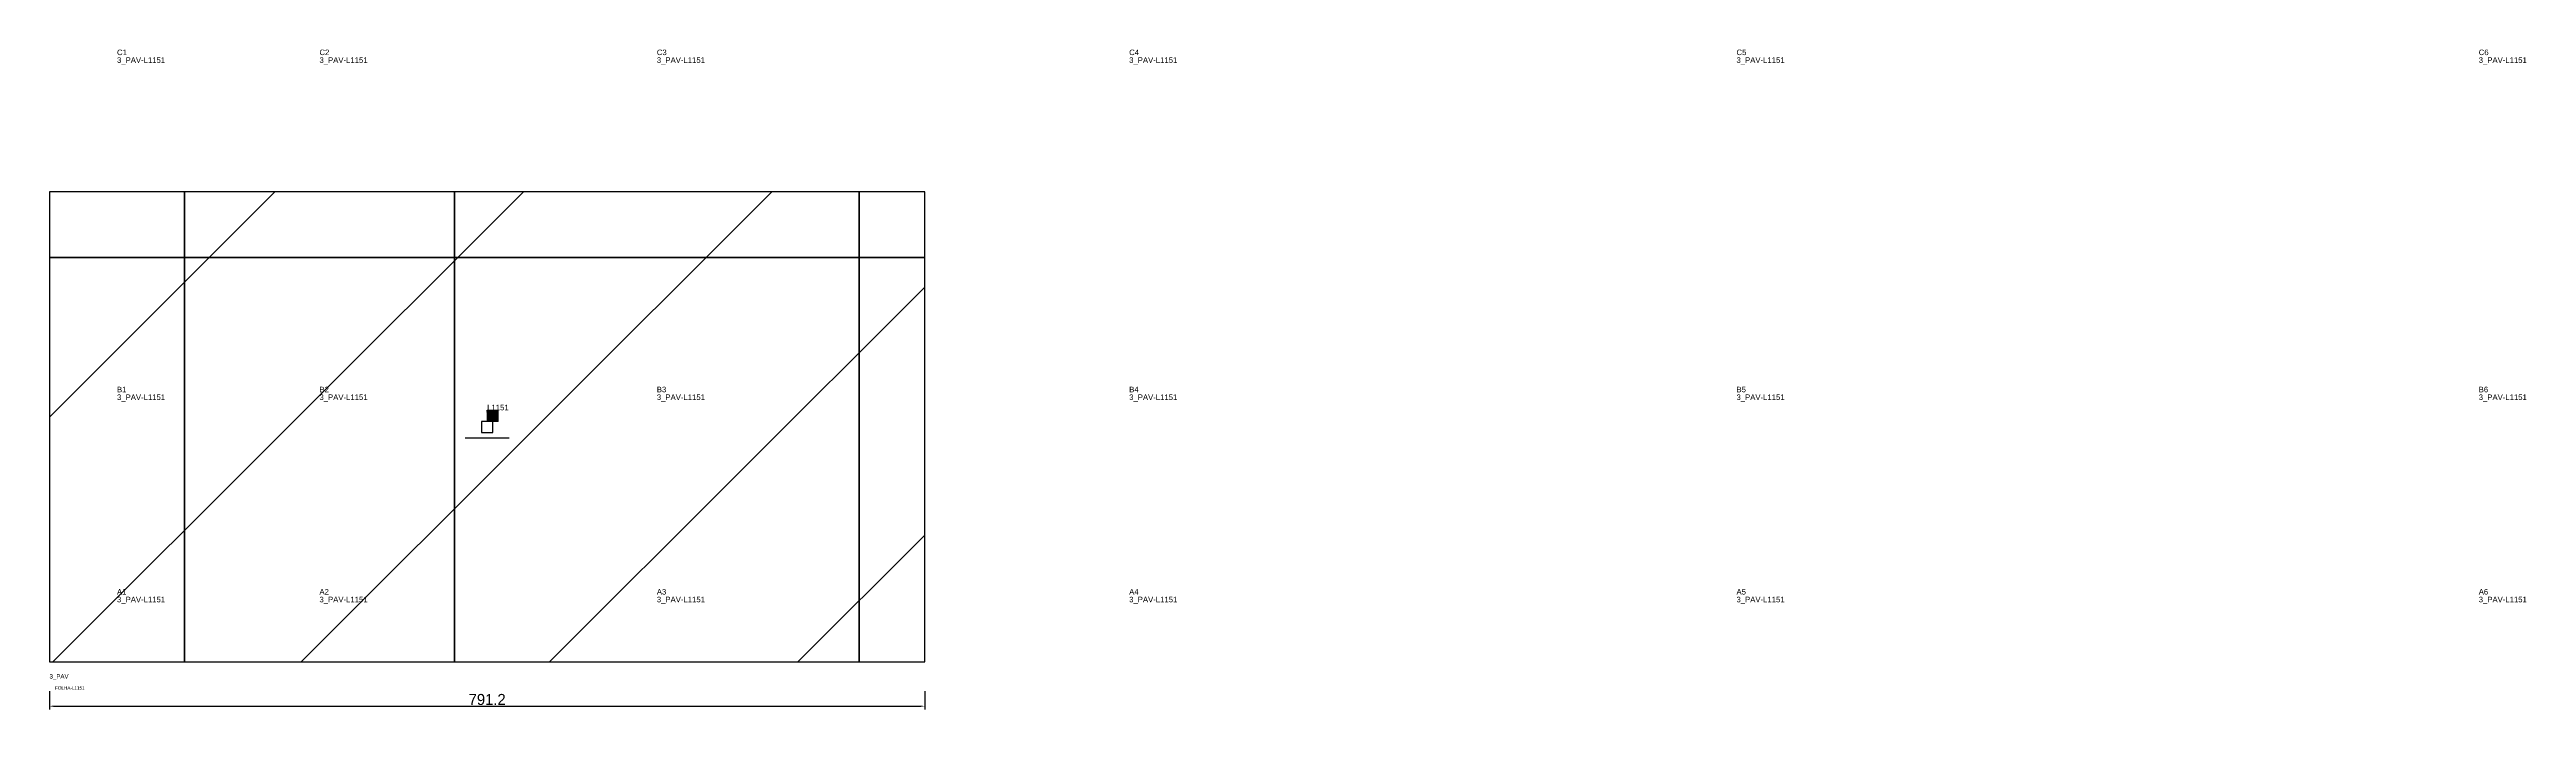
# Model space of a CAD drawing. Header units: metres. Extents: x 222 to 2461, y -267 to 330.
import ezdxf

# ---------------------------------------------------------------- set-up
doc = ezdxf.new("R2010")
doc.units = ezdxf.units.M
for name, color, linetype in [('3', 3, 'CONTINUOUS'), ('AUX00', 7, 'CONTINUOUS'), ('COTA', 241, 'CONTINUOUS'), ('FOLHA', 255, 'CONTINUOUS'), ('Hachura', 251, 'CONTINUOUS'), ('NOMENCLATURA', 7, 'CONTINUOUS'), ('Nível', 160, 'CONTINUOUS'), ('Painéis', 200, 'CONTINUOUS'), ('Pilares', 5, 'CONTINUOUS'), ('REAPROVEITAMENTO', 251, 'CONTINUOUS'), ('SARR_2.2x7', 40, 'CONTINUOUS')]:
    doc.layers.add(name, color=color, linetype=linetype)
doc.styles.add('ARIAL', font='Arial.ttf')
doc.styles.add('STR_STANDARD', font='arial.ttf')
doc.dimstyles.new('EZ DXF', dxfattribs={"dimtxt": 10, "dimasz": 3.5, "dimexe": 3, "dimexo": 1.5, "dimgap": 1, "dimtad": 1, "dimdec": 1, "dimdsep": 46, "dimcen": 2.5, "dimazin": 3, "dimtfac": 1, "dimtmove": 0, "dimatfit": 3})

msp = doc.modelspace()

# ---------------------------------------------------------------- hatches: boundary and pattern name
at = {"layer": 'Hachura'}
h = msp.add_hatch(dxfattribs=at)
h.set_pattern_fill('ANSI31', scale=50)
h.paths.add_polyline_path([(222.2, -223.83), (1013.41, -223.83), (1013.41, 201.5), (222.2, 201.5)])
h = msp.add_hatch(dxfattribs=at)
h.set_pattern_fill('ANSI31', scale=50)
h.paths.add_polyline_path([(222.2, -223.83), (1013.41, -223.83), (1013.41, 201.5), (222.2, 201.5)])
at = {"layer": 'Reaproveitamento'}
h = msp.add_hatch(dxfattribs=at)
h.set_pattern_fill('SOLID')
h.paths.add_polyline_path([(617.805, -6.165), (627.805, -6.165), (627.805, 3.835), (617.805, 3.835)])
h = msp.add_hatch(dxfattribs=at)
h.set_pattern_fill('SOLID')
h.paths.add_polyline_path([(617.805, -6.165), (627.805, -6.165), (627.805, 3.835), (617.805, 3.835)])

# ---------------------------------------------------------------- linework, layer by layer
at = {"layer": '3'}
for points in [[(344.2, -223.83), (344.2, 201.5)], [(344.2, -223.83), (344.2, 201.5)], [(588.2, -223.83), (588.2, 201.5)], [(588.2, -223.83), (588.2, 201.5)], [(954.2, -223.83), (954.2, 201.5)], [(954.2, -223.83), (954.2, 201.5)], [(222.2, 142.17), (1013.41, 142.17)], [(222.2, 142.17), (1013.41, 142.17)]]:
    msp.add_lwpolyline(points, close=True, dxfattribs=at)
at = {"layer": 'Painéis', "color": 200}
for p, q in [((1013.41, 201.5), (222.2, 201.5)), ((222.2, 201.5), (222.2, -223.83)), ((1013.41, 201.5), (222.2, 201.5)), ((222.2, 201.5), (222.2, -223.83)), ((1013.41, -223.83), (1013.41, 201.5)), ((1013.41, -223.83), (1013.41, 201.5)), ((222.2, -223.83), (1013.41, -223.83)), ((222.2, -223.83), (1013.41, -223.83))]:
    msp.add_line(p, q, dxfattribs=at)
at = {"layer": 'Pilares'}
msp.add_lwpolyline([(612.805, -16.165), (622.805, -16.165), (622.805, -6.165), (612.805, -6.165)], close=True, dxfattribs=at)
msp.add_lwpolyline([(612.805, -16.165), (622.805, -16.165), (622.805, -6.165), (612.805, -6.165)], close=True, dxfattribs=at)
at = {"layer": 'SARR_2.2x7'}
msp.add_line((597.805, -21.165), (637.805, -21.165), dxfattribs=at)
msp.add_line((597.805, -21.165), (637.805, -21.165), dxfattribs=at)

# ---------------------------------------------------------------- texts
at = {"layer": '3', "style": 'STR_STANDARD'}
for s, p in [('C1', (283.2, 325.17)), ('C1', (283.2, 325.17)), ('C2', (466.2, 325.17)), ('C2', (466.2, 325.17)), ('C3', (771.2, 325.17)), ('C3', (771.2, 325.17)), ('C4', (1198.2, 325.17)), ('C4', (1198.2, 325.17)), ('C5', (1747.2, 325.17)), ('C5', (1747.2, 325.17)), ('C6', (2418.2, 325.17)), ('C6', (2418.2, 325.17)), ('B1', (283.2, 20.17)), ('B1', (283.2, 20.17)), ('B2', (466.2, 20.17)), ('B2', (466.2, 20.17)), ('B3', (771.2, 20.17)), ('B3', (771.2, 20.17)), ('B4', (1198.2, 20.17)), ('B4', (1198.2, 20.17)), ('B5', (1747.2, 20.17)), ('B5', (1747.2, 20.17)), ('B6', (2418.2, 20.17)), ('B6', (2418.2, 20.17)), ('A1', (283.2, -162.83)), ('A1', (283.2, -162.83)), ('A2', (466.2, -162.83)), ('A2', (466.2, -162.83)), ('A3', (771.2, -162.83)), ('A3', (771.2, -162.83)), ('A4', (1198.2, -162.83)), ('A4', (1198.2, -162.83)), ('A5', (1747.2, -162.83)), ('A5', (1747.2, -162.83)), ('A6', (2418.2, -162.83)), ('A6', (2418.2, -162.83))]:
    msp.add_text(s, height=5, dxfattribs=at).set_placement(p)
at = {"layer": 'AUX00', "style": 'STR_STANDARD'}
for p in [(283.2, 318.17), (283.2, 318.17), (466.2, 318.17), (466.2, 318.17), (771.2, 318.17), (771.2, 318.17), (1198.2, 318.17), (1198.2, 318.17), (1747.2, 318.17), (1747.2, 318.17), (2418.2, 318.17), (2418.2, 318.17), (283.2, 13.17), (283.2, 13.17), (466.2, 13.17), (466.2, 13.17), (771.2, 13.17), (771.2, 13.17), (1198.2, 13.17), (1198.2, 13.17), (1747.2, 13.17), (1747.2, 13.17), (2418.2, 13.17), (2418.2, 13.17), (283.2, -169.83), (283.2, -169.83), (466.2, -169.83), (466.2, -169.83), (771.2, -169.83), (771.2, -169.83), (1198.2, -169.83), (1198.2, -169.83), (1747.2, -169.83), (1747.2, -169.83), (2418.2, -169.83), (2418.2, -169.83)]:
    msp.add_text('3_PAV-L1151', height=5, dxfattribs=at).set_placement(p)
at = {"layer": 'FOLHA'}
msp.add_text('FOLHA-L1151', height=3, dxfattribs=at).set_placement((227.2, -248.83))
msp.add_text('FOLHA-L1151', height=3, dxfattribs=at).set_placement((227.2, -248.83))
at = {"layer": 'NOMENCLATURA', "insert": (617.805, 8.835), "char_height": 5, "attachment_point": 1, "style": 'ARIAL'}
msp.add_mtext('L1151', dxfattribs=at)
msp.add_mtext('L1151', dxfattribs=at)
at = {"layer": 'Nível'}
msp.add_text('3_PAV', height=4, dxfattribs=at).set_placement((222.2, -238.83))
msp.add_text('3_PAV', height=4, dxfattribs=at).set_placement((222.2, -238.83))

# ---------------------------------------------------------------- dimensions: what is measured, and where the dimension line sits
at = {"layer": 'COTA'}
msp.add_linear_dim(base=(222.2, -263.83), p1=(222.2, -248.83), p2=(1013.41, -248.83), dimstyle='EZ DXF', dxfattribs=at).render()
msp.add_linear_dim(base=(222.2, -263.83), p1=(222.2, -248.83), p2=(1013.41, -248.83), dimstyle='EZ DXF', dxfattribs=at).render()

doc.saveas('drawing.dxf')
